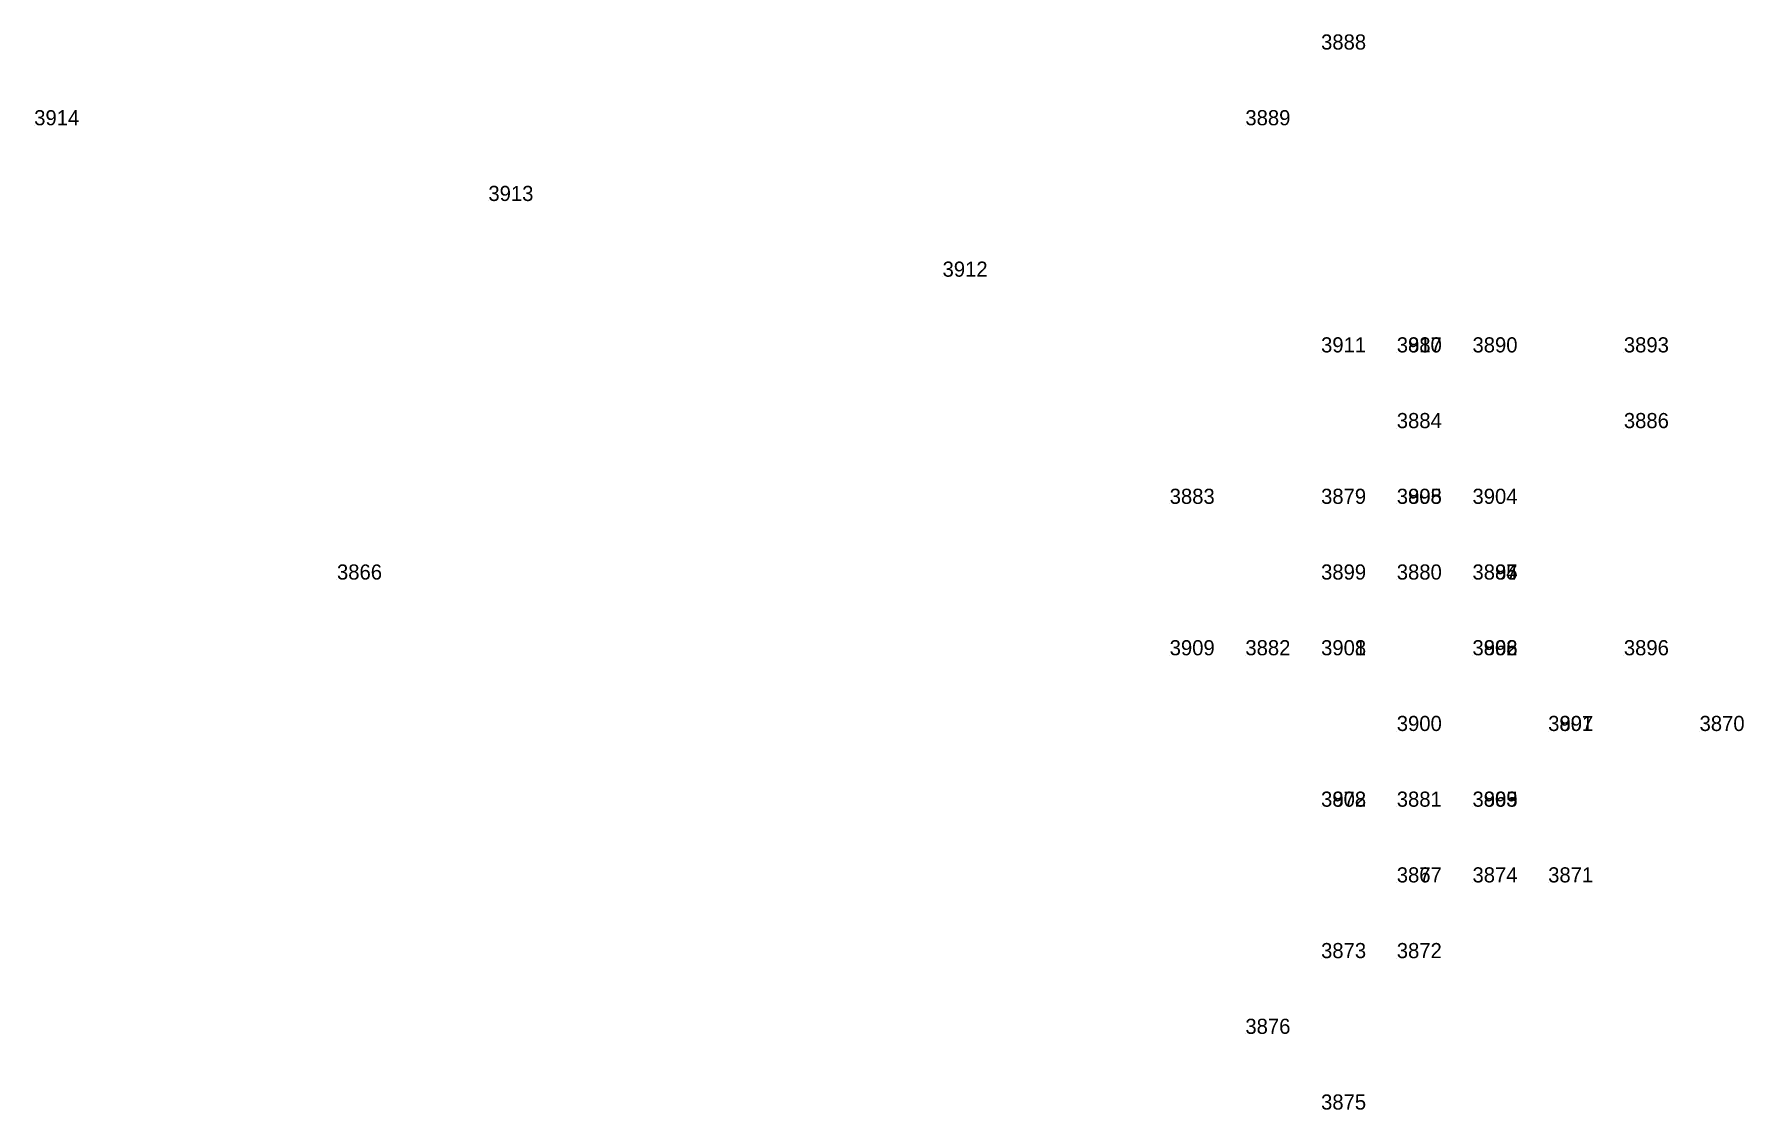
# Model space of a CAD drawing. Extents: x 535182 to 560328, y 1820963 to 1852759.
# Drawn here: x 535437 to 535459.58, y 1851626 to 1851640.2 of the extents above; entities that cross this region are included whole.
import ezdxf

# ---------------------------------------------------------------- set-up
doc = ezdxf.new("R2010")
doc.units = 0
doc.layers.add('Level 12', color=7, linetype='Continuous')
doc.layers.add('Level 7', color=7, linetype='Continuous')

msp = doc.modelspace()

# ---------------------------------------------------------------- texts
at = {"layer": 'Level 12'}
for s, p in [('3888', (535454, 1851640)), ('3914', (535437, 1851639)), ('3889', (535453, 1851639)), ('3913', (535443, 1851638)), ('3912', (535449, 1851637)), ('3911', (535454, 1851636)), ('3887', (535455, 1851636)), ('3910', (535455, 1851636)), ('3890', (535456, 1851636)), ('3893', (535458, 1851636)), ('3884', (535455, 1851635)), ('3886', (535458, 1851635)), ('3883', (535452, 1851634)), ('3879', (535454, 1851634)), ('3898', (535455, 1851634)), ('3905', (535455, 1851634)), ('3904', (535456, 1851634)), ('3866', (535441, 1851633)), ('3899', (535454, 1851633)), ('3880', (535455, 1851633)), ('3885', (535456, 1851633)), ('3894', (535456, 1851633)), ('3897', (535456, 1851633)), ('3909', (535452, 1851632)), ('3882', (535453, 1851632)), ('3901', (535454, 1851632)), ('3908', (535454, 1851632)), ('3868', (535456, 1851632)), ('3892', (535456, 1851632)), ('3906', (535456, 1851632)), ('3896', (535458, 1851632)), ('3900', (535455, 1851631)), ('3891', (535457, 1851631)), ('3907', (535457, 1851631)), ('3870', (535459, 1851631)), ('3878', (535454, 1851630)), ('3902', (535454, 1851630)), ('3881', (535455, 1851630)), ('3869', (535456, 1851630)), ('3895', (535456, 1851630)), ('3903', (535456, 1851630)), ('3867', (535455, 1851629)), ('3877', (535455, 1851629)), ('3874', (535456, 1851629)), ('3871', (535457, 1851629)), ('3873', (535454, 1851628)), ('3872', (535455, 1851628)), ('3876', (535453, 1851627)), ('3875', (535454, 1851626))]:
    msp.add_text(s, height=0.2, dxfattribs=at).set_placement(p)

# ---------------------------------------------------------------- linework, layer by layer
at = {"layer": 'Level 7'}
for p, q in [((535454, 1851640), (535454, 1851640)), ((535437, 1851639), (535437, 1851639)), ((535453, 1851639), (535453, 1851639)), ((535443, 1851638), (535443, 1851638)), ((535449, 1851637), (535449, 1851637)), ((535454, 1851636), (535454, 1851636)), ((535455, 1851636), (535455, 1851636)), ((535455, 1851636), (535455, 1851636)), ((535456, 1851636), (535456, 1851636)), ((535458, 1851636), (535458, 1851636)), ((535455, 1851635), (535455, 1851635)), ((535458, 1851635), (535458, 1851635)), ((535452, 1851634), (535452, 1851634)), ((535454, 1851634), (535454, 1851634)), ((535455, 1851634), (535455, 1851634)), ((535455, 1851634), (535455, 1851634)), ((535456, 1851634), (535456, 1851634)), ((535441, 1851633), (535441, 1851633)), ((535454, 1851633), (535454, 1851633)), ((535455, 1851633), (535455, 1851633)), ((535456, 1851633), (535456, 1851633)), ((535456, 1851633), (535456, 1851633)), ((535456, 1851633), (535456, 1851633)), ((535452, 1851632), (535452, 1851632)), ((535453, 1851632), (535453, 1851632)), ((535454, 1851632), (535454, 1851632)), ((535454, 1851632), (535454, 1851632)), ((535456, 1851632), (535456, 1851632)), ((535456, 1851632), (535456, 1851632)), ((535456, 1851632), (535456, 1851632)), ((535458, 1851632), (535458, 1851632)), ((535455, 1851631), (535455, 1851631)), ((535457, 1851631), (535457, 1851631)), ((535457, 1851631), (535457, 1851631)), ((535459, 1851631), (535459, 1851631)), ((535454, 1851630), (535454, 1851630)), ((535454, 1851630), (535454, 1851630)), ((535455, 1851630), (535455, 1851630)), ((535456, 1851630), (535456, 1851630)), ((535456, 1851630), (535456, 1851630)), ((535456, 1851630), (535456, 1851630)), ((535455, 1851629), (535455, 1851629)), ((535455, 1851629), (535455, 1851629)), ((535456, 1851629), (535456, 1851629)), ((535457, 1851629), (535457, 1851629)), ((535454, 1851628), (535454, 1851628)), ((535455, 1851628), (535455, 1851628)), ((535453, 1851627), (535453, 1851627)), ((535454, 1851626), (535454, 1851626))]:
    msp.add_line(p, q, dxfattribs=at)

msp.set_redraw_order([(e.dxf.handle, doc.entitydb.next_handle()) for e in msp.query("TEXT MTEXT ATTDEF DIMENSION ARC_DIMENSION")])  # texts and dimensions are drawn at this point

doc.saveas('drawing.dxf')
